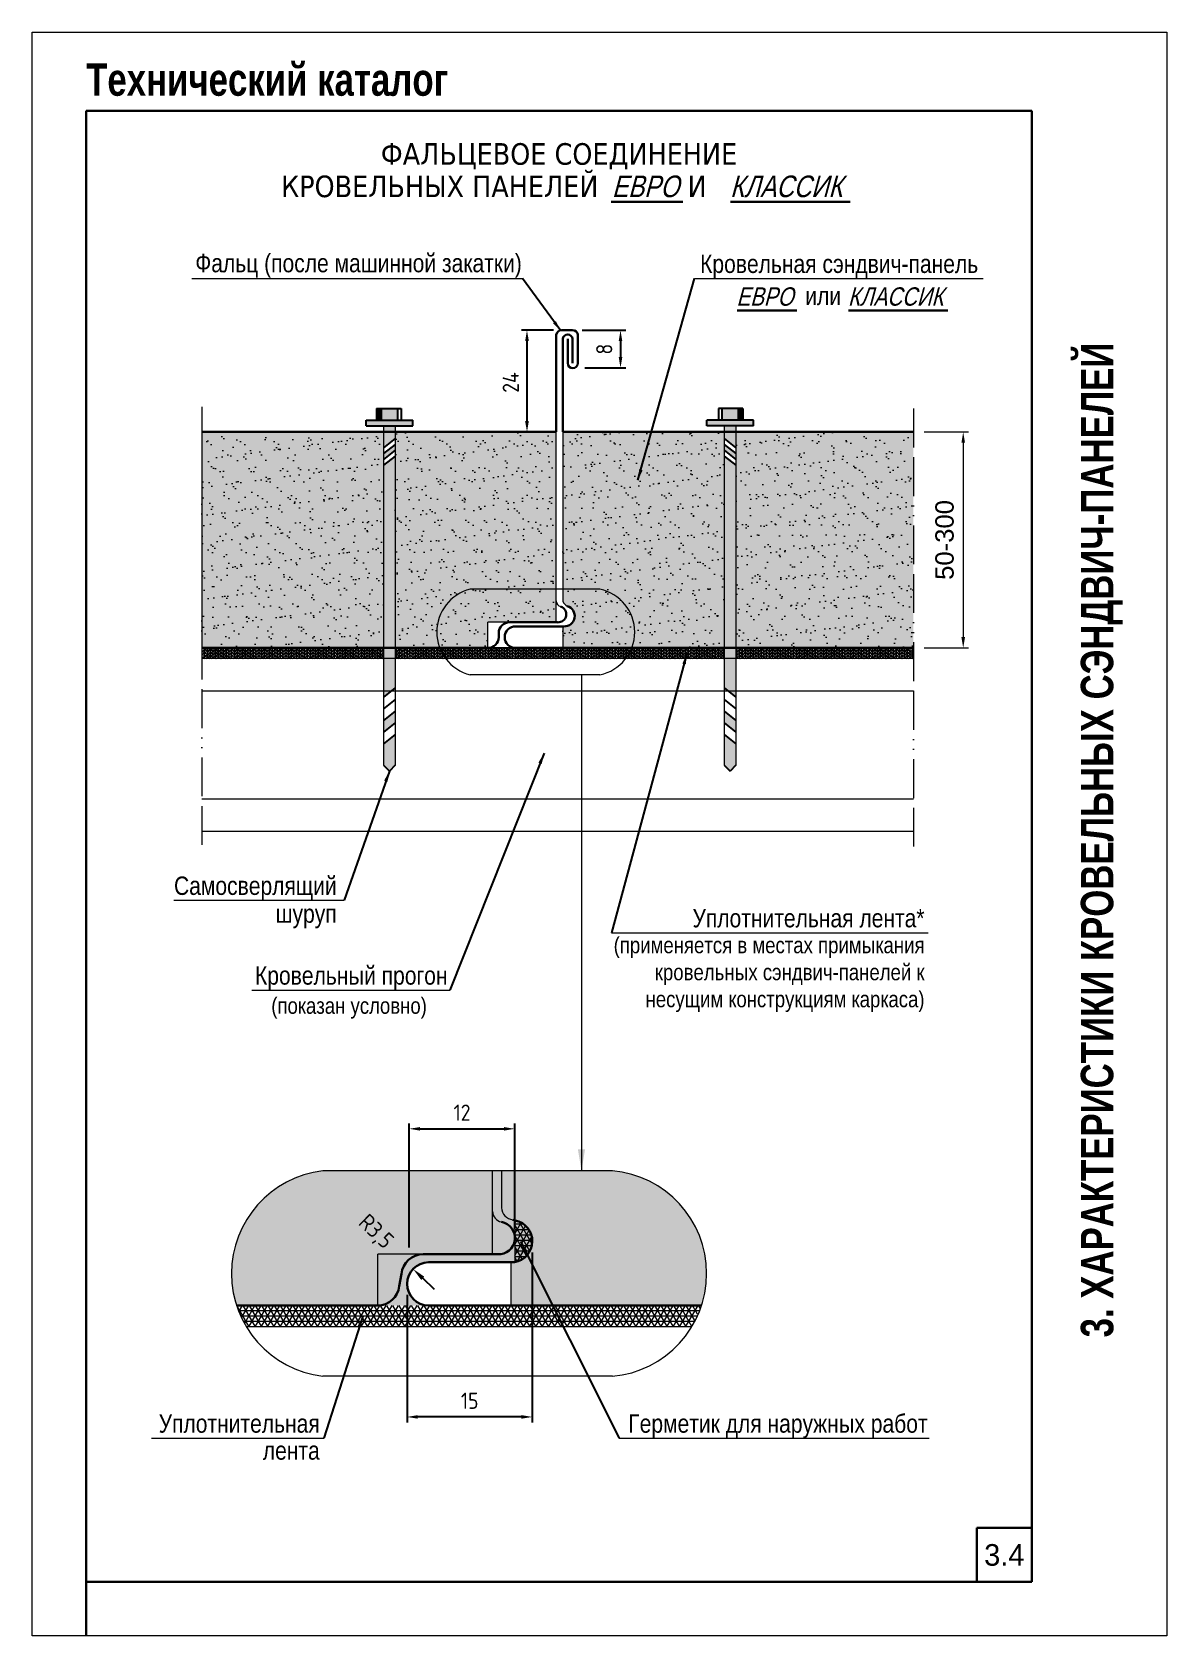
# Model space of a CAD drawing. Extents: x 5821 to 16321, y -13531 to 5774.
# Drawn here: x 8971 to 10021, y -4621 to -3136 of the extents above; entities that cross this region are included whole.
import ezdxf
from ezdxf.enums import TextEntityAlignment as Align

# ---------------------------------------------------------------- set-up
doc = ezdxf.new("R2010")
doc.units = 0
doc.header["$LTSCALE"] = 3
doc.linetypes.add('ACAD_ISO13W100', pattern=[36, 12, -3, 12, -3, 0, -3, 0, -3])
doc.layers.get('0').update_dxf_attribs({"linetype": 'CONTINUOUS', "lineweight": 30})
doc.layers.get('DEFPOINTS').update_dxf_attribs({"linetype": 'CONTINUOUS'})
doc.layers.add('new_fill', color=8, linetype='CONTINUOUS', lineweight=13)
doc.layers.add('RAZMER', color=7, linetype='CONTINUOUS', lineweight=9)
doc.layers.add('Прогон', color=7, linetype='CONTINUOUS')
doc.styles.add('LOGO', font='HATTEN.TTF')
doc.styles.add('ROMANS', font='romans.shx', dxfattribs={"width": 0.85})
doc.styles.get("Standard").update_dxf_attribs({"font": 'TAHOMA.TTF'})
doc.styles.add('style1', font='ARIALN.TTF')
doc.styles.add('style2', font='impact.TTF')
doc.styles.add('курсив', font='ARIAL.TTF', dxfattribs={"width": 0.8, "oblique": 15})
doc.dimstyles.new('1_25', dxfattribs={"dimscale": 5, "dimtxt": 3, "dimasz": 2.5, "dimexe": 1, "dimexo": 3, "dimgap": 0, "dimtad": 0, "dimdec": 0, "dimlfac": 0.125, "dimzin": 9, "dimdsep": 46, "dimtxsty": 'ROMANS', "dimcen": -3, "dimdle": 1.5, "dimclrd": 256, "dimclre": 256, "dimclrt": 256, "dimadec": 0, "dimazin": 0, "dimtfac": 1, "dimtdec": 0, "dimtofl": 0, "dimtmove": 2, "dimatfit": 3, "dimfxl": 0, "dimtvp": 1, "dimtolj": 1, "dimtzin": 9, "dimarcsym": 0})
doc.dimstyles.new('2.5', dxfattribs={"dimscale": 5, "dimtxt": 3, "dimasz": 2, "dimexe": 1, "dimexo": 2, "dimgap": 0, "dimtad": 0, "dimdec": 0, "dimlfac": 0.5, "dimzin": 9, "dimdsep": 46, "dimtxsty": 'ROMANS', "dimcen": -3, "dimdle": 1, "dimclrd": 256, "dimclre": 256, "dimclrt": 256, "dimadec": 0, "dimazin": 0, "dimtfac": 1, "dimtdec": 0, "dimtofl": 0, "dimtmove": 2, "dimatfit": 3, "dimfxl": 0, "dimtvp": 1, "dimtolj": 1, "dimtzin": 9, "dimarcsym": 0})

msp = doc.modelspace()

# ---------------------------------------------------------------- texts
for s, p in [('ФАЛЬЦЕВОЕ СОЕДИНЕНИЕ', (9458.59, -3249.09)), ('КРОВЕЛЬНЫХ ПАНЕЛЕЙ           И', (9398.36, -3279.09))]:
    msp.add_text(s, height=20).set_placement(p, align=Align.MIDDLE_CENTER)
at = {"color": 1, "style": 'курсив', "oblique": 15, "width": 0.8}
for s, p in [('ЕВРО', (9507.55, -3279.09)), ('КЛАССИК', (9616.9, -3279.09))]:
    msp.add_text(s, height=20, dxfattribs=at).set_placement(p, align=Align.MIDDLE_LEFT)
at = {"style": 'style1'}
for s, height, p in [('Фальц (после машинной закатки)', 17, (9424.21, -3350.14)), ('Кровельная сэндвич-панель', 17, (9846.49, -3350.78)), ('или', 17, (9719.6, -3380.43)), ('Самосверлящий', 17, (9252.94, -3926.65)), ('шуруп', 17, (9252.94, -3952.46)), ('Уплотнительная лента*', 17, (9796.84, -3956.66)), ('(применяется в местах примыкания', 15, (9796.84, -3981.66)), ('Кровельный прогон', 17, (9355.44, -4009.72)), ('кровельных сэндвич-панелей к', 15, (9796.84, -4006.66)), (' несущим конструкциям каркаса)', 15, (9796.84, -4031.66)), ('(показан условно)', 15, (9336.37, -4037.72)), ('Уплотнительная', 17, (9237.26, -4424.58)), ('Герметик для наружных работ', 17, (9799.66, -4424.58)), ('лента', 17, (9237.26, -4449.58))]:
    msp.add_text(s, height=height, dxfattribs=at).set_placement(p, align=Align.MIDDLE_RIGHT)
at = {"color": 1, "style": 'курсив', "oblique": 15, "width": 0.8}
for s, p in [('ЕВРО', (9622.75, -3389.58)), ('КЛАССИК', (9725.96, -3389.58))]:
    msp.add_text(s, height=17, dxfattribs=at).set_placement(p)
at = {"insert": (9815.43, -3606.49), "char_height": 17, "attachment_point": 5, "rotation": 90, "style": 'style1'}
msp.add_mtext('{\\fArial|b0|i0|c0|p34;5\\fArial|b0|i0|c204|p34;0-3\\fArial|b0|i0|c0|p34;0\\fArial|b0|i0|c204|p34;0}', dxfattribs=at)
at = {"layer": 'new_fill', "style": 'style2'}
msp.add_text('Технический каталог', height=30, dxfattribs=at).set_placement((9021.1, -3195.19))
msp.add_text('3. ХАРАКТЕРИСТИКИ КРОВЕЛЬНЫХ СЭНДВИЧ-ПАНЕЛЕЙ', height=30, rotation=90, dxfattribs=at).set_placement((9956.46, -3884.31), align=Align.MIDDLE_CENTER)
at = {"layer": 'new_fill', "style": 'LOGO'}
msp.add_text('3.4', height=20, dxfattribs=at).set_placement((9870.64, -4546.24), align=Align.MIDDLE_CENTER)

# ---------------------------------------------------------------- blocks, each defined once
blk = doc.blocks.new('*D1019')
at = {"layer": 'DEFPOINTS', "color": 0, "transparency": 16777216}
for p in [(9463.6, -3412.3), (9429, -3506.5), (9455, -3506.5)]:
    blk.add_point(p, dxfattribs=at)
at = {"layer": 'RAZMER', "lineweight": -2, "transparency": 16777216}
for p, q in [((9453.6, -3412.3), (9424, -3412.3)), ((9429, -3422.3), (9429, -3496.5)), ((9445, -3506.5), (9424, -3506.5))]:
    blk.add_line(p, q, dxfattribs=at)
at = {"layer": 'RAZMER', "transparency": 16777216}
for points in [[(9427.3, -3422.3), (9430.7, -3422.3), (9429, -3412.3)], [(9427.3, -3496.5), (9430.7, -3496.5), (9429, -3506.5)]]:
    blk.add_solid(points, dxfattribs=at)
at = {"layer": 'RAZMER', "transparency": 16777216, "insert": (9414, -3460.7), "char_height": 15, "attachment_point": 5, "rotation": 90, "style": 'ROMANS'}
blk.add_mtext('\\A1;24', dxfattribs=at)
blk = doc.blocks.new('*D1020')
at = {"layer": 'DEFPOINTS', "color": 0, "transparency": 16777216}
for p in [(9470.2, -3412.3), (9472.6, -3447.2), (9515.5, -3447.2)]:
    blk.add_point(p, dxfattribs=at)
at = {"layer": 'RAZMER', "lineweight": -2, "transparency": 16777216}
for p, q in [((9480.2, -3412.3), (9520.5, -3412.3)), ((9515.5, -3422.3), (9515.5, -3437.2)), ((9482.6, -3447.2), (9520.5, -3447.2))]:
    blk.add_line(p, q, dxfattribs=at)
at = {"layer": 'RAZMER', "transparency": 16777216}
for points in [[(9513.9, -3422.3), (9517.2, -3422.3), (9515.5, -3412.3)], [(9513.9, -3437.2), (9517.2, -3437.2), (9515.5, -3447.2)]]:
    blk.add_solid(points, dxfattribs=at)
at = {"layer": 'RAZMER', "transparency": 16777216, "insert": (9500.5, -3429.8), "char_height": 15, "attachment_point": 5, "rotation": 90, "style": 'ROMANS'}
blk.add_mtext('\\A1;8', dxfattribs=at)
blk = doc.blocks.new('*D1021')
at = {"layer": 'DEFPOINTS', "color": 0, "transparency": 16777216}
for p in [(9433.9, -4256.1), (9318, -4295.3), (9318, -4418.5)]:
    blk.add_point(p, dxfattribs=at)
at = {"layer": 'RAZMER', "lineweight": -2, "transparency": 16777216}
for p, q in [((9433.9, -4266.1), (9433.9, -4423.5)), ((9318, -4305.3), (9318, -4423.5)), ((9423.9, -4418.5), (9328, -4418.5))]:
    blk.add_line(p, q, dxfattribs=at)
at = {"layer": 'RAZMER', "transparency": 16777216}
for points in [[(9328, -4416.8), (9328, -4420.1), (9318, -4418.5)], [(9423.9, -4416.8), (9423.9, -4420.1), (9433.9, -4418.5)]]:
    blk.add_solid(points, dxfattribs=at)
at = {"layer": 'RAZMER', "transparency": 16777216, "insert": (9376, -4403.5), "char_height": 15, "attachment_point": 5, "style": 'ROMANS'}
blk.add_mtext('\\A1;{\\Fromans.shx|c204;15}', dxfattribs=at)
blk = doc.blocks.new('*D1022')
at = {"layer": 'DEFPOINTS', "color": 0, "transparency": 16777216}
for p in [(9323.6, -4281.5), (9338, -4295.3)]:
    blk.add_point(p, dxfattribs=at)
at = {"layer": 'RAZMER', "lineweight": -2, "transparency": 16777216}
blk.add_line((9343.4, -4300.5), (9332.6, -4290.1), dxfattribs=at)
at = {"layer": 'RAZMER', "transparency": 16777216}
blk.add_solid([(9334, -4288.6), (9331.1, -4291.6), (9323.6, -4281.5)], dxfattribs=at)
at = {"layer": 'RAZMER', "transparency": 16777216, "insert": (9288.5, -4247.7), "char_height": 15, "attachment_point": 5, "rotation": 316.1109, "style": 'ROMANS'}
blk.add_mtext('\\A1;R3{\\Fromans.shx|c204;,5}', dxfattribs=at)
blk = doc.blocks.new('*D1023')
at = {"layer": 'DEFPOINTS', "color": 0, "transparency": 16777216}
for p in [(9417.7, -4151.7), (9417.7, -4254.6), (9320, -4271.6)]:
    blk.add_point(p, dxfattribs=at)
at = {"layer": 'RAZMER', "lineweight": -2, "transparency": 16777216}
for p, q in [((9320, -4261.6), (9320, -4146.7)), ((9330, -4151.7), (9407.7, -4151.7)), ((9417.7, -4244.6), (9417.7, -4146.7))]:
    blk.add_line(p, q, dxfattribs=at)
at = {"layer": 'RAZMER', "transparency": 16777216}
for points in [[(9330, -4150.1), (9330, -4153.4), (9320, -4151.7)], [(9407.7, -4150.1), (9407.7, -4153.4), (9417.7, -4151.7)]]:
    blk.add_solid(points, dxfattribs=at)
at = {"layer": 'RAZMER', "transparency": 16777216, "insert": (9368.9, -4136.7), "char_height": 15, "attachment_point": 5, "style": 'ROMANS'}
blk.add_mtext('\\A1;{\\Fromans.shx|c204;12}', dxfattribs=at)

# ---------------------------------------------------------------- dimensions: what is measured, and where the dimension line sits
at = {"layer": 'RAZMER'}
dim = msp.add_linear_dim(base=(9428.99, -3506.49), p1=(9463.59, -3412.28), p2=(9455.04, -3506.49), angle=90, text='24', dimstyle='2.5', dxfattribs=at)
dim.commit()
dim.dimension.update_dxf_attribs({"geometry": '*D1019', "text_midpoint": (9413.99, -3460.7), "dimtype": 160})
dim = msp.add_linear_dim(base=(9515.54, -3447.23), p1=(9470.15, -3412.28), p2=(9472.59, -3447.23), angle=90, text='8', dimstyle='2.5', dxfattribs=at)
dim.commit()
dim.dimension.update_dxf_attribs({"geometry": '*D1020', "text_midpoint": (9500.54, -3429.75)})
for base, p1, p2, text, picture, middle in [((9417.7, -4151.73), (9320, -4271.6), (9417.7, -4254.64), '{\\Fromans.shx|c204;12}', '*D1023', (9368.85, -4136.73)), ((9318, -4418.47), (9433.94, -4256.06), (9318, -4295.32), '{\\Fromans.shx|c204;15}', '*D1021', (9375.97, -4403.47))]:
    dim = msp.add_linear_dim(base=base, p1=p1, p2=p2, text=text, dimstyle='2.5', dxfattribs=at)
    dim.commit()
    dim.dimension.update_dxf_attribs({"geometry": picture, "text_midpoint": middle})
dim = msp.add_radius_dim(center=(9338, -4295.32), mpoint=(9323.59, -4281.46), text='<>{\\Fromans.shx|c204;,5}', dimstyle='1_25', dxfattribs=at)
dim.commit()
dim.dimension.update_dxf_attribs({"geometry": '*D1022', "text_midpoint": (9288.48, -4247.69), "dimtype": 164})

# ---------------------------------------------------------------- hatches: boundary and pattern name
at = {"layer": 'new_fill'}
h = msp.add_hatch(color=153, dxfattribs=at)
h.set_gradient(color1=(51, 127, 153), one_color=1, tint=1)
h.paths.add_polyline_path([(9323.27, -3495.56), (9280.07, -3495.56), (9280.07, -3500.96), (9323.27, -3500.96)])
h.paths.add_polyline_path([(9309.23, -3484.76), (9294.11, -3484.76), (9294.11, -3495.56), (9309.23, -3495.56)])
h.paths.add_polyline_path([(9307.07, -3500.96), (9296.27, -3500.96), (9296.27, -3521.15), (9307.07, -3512.65)])
h.paths.add_polyline_path([(9307.07, -3523.45), (9307.07, -3518.05), (9296.27, -3526.55), (9296.27, -3531.95)])
for points in [[(9294.11, -3495.56), (9289.79, -3495.56), (9289.79, -3484.76), (9294.11, -3484.76)], [(9624.42, -3495.56), (9628.74, -3495.56), (9628.74, -3484.76), (9624.42, -3484.76)]]:
    msp.add_hatch(color=153, dxfattribs=at).paths.add_polyline_path(points)
h = msp.add_hatch(color=153, dxfattribs=at)
h.set_gradient(color1=(51, 127, 153), one_color=1, tint=1)
h.paths.add_polyline_path([(9595.26, -3495.56), (9638.46, -3495.56), (9638.46, -3500.96), (9595.26, -3500.96)])
h.paths.add_polyline_path([(9609.3, -3484.76), (9624.42, -3484.76), (9624.42, -3495.56), (9609.3, -3495.56)])
h.paths.add_polyline_path([(9611.46, -3500.96), (9622.26, -3500.96), (9622.26, -3521.15), (9611.46, -3512.65)])
h.paths.add_polyline_path([(9611.46, -3523.45), (9611.46, -3518.05), (9622.26, -3526.55), (9622.26, -3531.95)])
h = msp.add_hatch(color=256, dxfattribs=at)
h.set_gradient(color1=(173, 173, 173), one_color=1, tint=1, name='CYLINDER')
h.paths.add_polyline_path([(9296.27, -3506.49), (9128.12, -3506.49), (9128.12, -3706.49), (9296.27, -3706.49)])
h.paths.add_polyline_path([(9456.04, -3506.49), (9307.07, -3506.49), (9307.07, -3706.49), (9348.23, -3706.49, -0.451631), (9376.5, -3652.14), (9456.04, -3652.14)])
h.paths.add_polyline_path([(9456.04, -3652.14), (9376.5, -3652.14, 0.451631), (9348.23, -3706.49), (9392.86, -3706.49), (9392.86, -3682.76), (9412.86, -3682.76), (9456.04, -3682.76)], flags=16)
h.paths.add_polyline_path([(9611.46, -3506.49), (9462.15, -3506.49), (9462.15, -3652.14), (9496.5, -3652.14, -0.4635609), (9525.92, -3706.49), (9611.46, -3706.49)])
h.paths.add_polyline_path([(9496.5, -3652.14), (9462.15, -3652.14), (9462.15, -3663.16, 0.1559612), (9466.31, -3667.81, -0.8885141), (9463.15, -3686.49), (9462.15, -3686.49), (9462.15, -3706.49), (9525.92, -3706.49, 0.4635609)])
h.paths.add_polyline_path([(9786.51, -3506.49), (9622.26, -3506.49), (9622.26, -3706.49), (9786.51, -3706.49)])
h = msp.add_hatch(color=153, dxfattribs=at)
h.set_gradient(color1=(51, 127, 153), one_color=1, tint=1)
h.paths.add_polyline_path([(9307.07, -3528.85), (9296.27, -3537.35), (9296.27, -3752), (9307.07, -3743.5)])
h.paths.add_polyline_path([(9307.07, -3765.1), (9296.27, -3773.6), (9296.27, -3784.4), (9307.07, -3775.9)])
h.paths.add_polyline_path([(9307.07, -3786.7), (9296.27, -3795.2), (9296.27, -3815.06), (9301.67, -3820.46), (9307.07, -3815.06)])
h = msp.add_hatch(color=153, dxfattribs=at)
h.set_gradient(color1=(51, 127, 153), one_color=1, tint=1)
h.paths.add_polyline_path([(9611.46, -3528.85), (9622.26, -3537.35), (9622.26, -3752), (9611.46, -3743.5)])
h.paths.add_polyline_path([(9611.46, -3765.1), (9622.26, -3773.6), (9622.26, -3784.4), (9611.46, -3775.9)])
h.paths.add_polyline_path([(9611.46, -3786.7), (9622.26, -3795.2), (9622.26, -3815.06), (9616.86, -3820.46), (9611.46, -3815.06)])
h = msp.add_hatch(dxfattribs=at)
h.set_pattern_fill('NET3', color=256, scale=20, angle=90, style=0)
h.set_pattern_definition([(90, (2751.0467, -15084.7993), (-2.5, 2e-16), []), (150, (2751.0467, -15084.7993), (-1.25, -2.1650635), []), (210, (2751.0467, -15084.7993), (1.25, -2.1650635), [])])
h.paths.add_polyline_path([(9296.27, -3706.49), (9128.12, -3706.49), (9128.12, -3716.4), (9296.27, -3716.4)])
h.paths.add_polyline_path([(9348.23, -3706.49), (9307.07, -3706.49), (9307.07, -3716.4), (9353.76, -3716.4, -0.0698088)])
h.paths.add_polyline_path([(9525.92, -3706.49), (9418.43, -3706.49), (9392.86, -3706.49), (9348.23, -3706.49, 0.0698088), (9353.76, -3716.4), (9520.34, -3716.4, 0.0705851)])
h.paths.add_polyline_path([(9611.46, -3706.49), (9525.92, -3706.49, -0.0705851), (9520.34, -3716.4), (9611.46, -3716.4)])
h.paths.add_polyline_path([(9786.51, -3706.49), (9622.26, -3706.49), (9622.26, -3716.4), (9786.51, -3716.4)])
h = msp.add_hatch(color=256, dxfattribs=at)
h.set_gradient(color1=(192, 192, 192), one_color=1, tint=1, name='CYLINDER')
h.paths.add_polyline_path([(9338, -4275.32), (9414.01, -4275.32, 0.8350845), (9421.59, -4237.59), (9415.76, -4235.96, -0.3702366), (9405.45, -4224.75), (9405.45, -4190.59), (9240.01, -4190.59, 0.472548), (9160.31, -4315.32), (9290.87, -4315.32), (9338, -4315.32, -1)])
h.paths.add_polyline_path([(9508.01, -4190.59), (9405.45, -4190.59), (9405.45, -4224.75, 0.3702366), (9415.76, -4235.96), (9421.59, -4237.59, -0.8350845), (9414.01, -4275.32), (9414.01, -4315.32), (9590.52, -4315.32, 0.4829442)])
h.paths.add_polyline_path([(9280.57, -4222.48), (9313.98, -4254.62), (9296.4, -4272.9), (9262.99, -4240.76)], flags=24)
h = msp.add_hatch(dxfattribs=at)
h.set_pattern_fill('NET3', color=256, scale=40, angle=180, style=0)
h.set_pattern_definition([(180, (2572.7316, -15084.7993), (-6e-16, -5), []), (240, (2572.7316, -15084.7993), (4.330127, -2.5), []), (300, (2572.7316, -15084.7993), (4.330127, 2.5), [])])
h.paths.add_polyline_path([(9421.59, -4237.59), (9417.7, -4236.5), (9417.7, -4250.98, -0.060857), (9417.7, -4254.64), (9417.7, -4275.04, 0.7576518)])
h = msp.add_hatch(dxfattribs=at)
h.set_pattern_fill('NET3', color=256, scale=40, angle=180, style=0)
h.set_pattern_definition([(180, (2572.7316, -14884.7993), (-6e-16, -5), []), (240, (2572.7316, -14884.7993), (4.330127, -2.5), []), (300, (2572.7316, -14884.7993), (4.330127, 2.5), [])])
h.paths.add_polyline_path([(9590.52, -4315.32), (9160.31, -4315.32), (9169.36, -4335.15), (9581.43, -4335.15)])
at = {"layer": 'RAZMER'}
h = msp.add_hatch(dxfattribs=at)
h.set_pattern_fill('AR-SAND', color=256, scale=10, style=0)
h.set_pattern_definition([(37.5, (2780.44, -13248.526), (-0.629934, 19.268238), [0, -15.2, 0, -17, 0, -16.25]), (7.5, (2780.44, -13248.526), (17.697767, 28.22146), [0, -8.2, 0, -13.7, 0, -5.25]), (327.5, (2768.14, -13248.526), (31.141419, 0.05659), [0, -5, 0, -18, 0, -23.5]), (317.5, (2768.14, -13248.526), (30.061266, 8.776756), [0, -2.5, 0, -11.8, 0, -13.5])])
h.paths.add_polyline_path([(9296.27, -3506.49), (9128.12, -3506.49), (9128.12, -3706.49), (9296.27, -3706.49)])
h.paths.add_polyline_path([(9456.04, -3506.49), (9307.07, -3506.49), (9307.07, -3706.49), (9348.23, -3706.49, -0.451631), (9376.5, -3652.14), (9456.04, -3652.14)])
h.paths.add_polyline_path([(9456.04, -3652.14), (9376.5, -3652.14, 0.451631), (9348.23, -3706.49), (9392.86, -3706.49), (9392.86, -3682.76), (9412.86, -3682.76), (9456.04, -3682.76)], flags=16)
h.paths.add_polyline_path([(9611.46, -3506.49), (9462.15, -3506.49), (9462.15, -3652.14), (9496.5, -3652.14, -0.4635609), (9525.92, -3706.49), (9611.46, -3706.49)])
h.paths.add_polyline_path([(9496.5, -3652.14), (9462.15, -3652.14), (9462.15, -3663.16, 0.1559612), (9466.31, -3667.81, -0.8885141), (9463.15, -3686.49), (9462.15, -3686.49), (9462.15, -3706.49), (9525.92, -3706.49, 0.4635609)])
h.paths.add_polyline_path([(9786.51, -3506.49), (9622.26, -3506.49), (9622.26, -3706.49), (9786.51, -3706.49)])

# ---------------------------------------------------------------- linework, layer by layer
at = {"color": 1}
for p, q in [((9896.09, -3209.09), (9021.09, -3209.09)), ((9021.09, -3209.09), (9021.09, -4621.24)), ((9896.09, -3209.09), (9896.09, -4571.24)), ((9507.01, -3293.42), (9573.14, -3293.42)), ((9617.17, -3293.42), (9727.9, -3293.42)), ((9623.34, -3393.91), (9678.56, -3393.91)), ((9726.55, -3393.91), (9818.34, -3393.91)), ((9845.18, -4521.24), (9896.09, -4521.24)), ((9845.18, -4521.24), (9845.18, -4571.24)), ((9896.09, -4571.24), (9021.09, -4571.24))]:
    msp.add_line(p, q, dxfattribs=at)
for p, q in [((9461.04, -3412.28), (9471.15, -3412.28)), ((9456.04, -3506.49), (9456.04, -3416.7)), ((9462.15, -3506.49), (9462.15, -3420.28)), ((9466.65, -3442.92), (9466.65, -3420.28)), ((9471.15, -3442.92), (9471.15, -3420.28)), ((9476.15, -3416.7), (9476.15, -3442.92)), ((9128.12, -3506.49), (9456.04, -3506.49)), ((9462.15, -3506.49), (9786.51, -3506.49)), ((9412.86, -3682.76), (9457.31, -3682.76)), ((9402.86, -3692.76), (9402.86, -3696.49)), ((9418.43, -3686.49), (9463.15, -3686.49)), ((9392.86, -3706.49), (9128.12, -3706.49)), ((9786.51, -3706.49), (9418.43, -3706.49)), ((9421.59, -4237.59), (9415.76, -4235.96)), ((9401.77, -4267.87), (9332.87, -4267.87)), ((9338, -4275.32), (9414.01, -4275.32)), ((9312.87, -4285.87), (9310.87, -4297.32)), ((9290.87, -4315.32), (9160.31, -4315.32)), ((9590.52, -4315.32), (9338, -4315.32))]:
    msp.add_line(p, q)
for centre, radius, start, end in [((9461.04, -3417.31), 5.04, 90, 173.01523), ((9471.15, -3417.31), 5.04, 6.98477, 90), ((9466.65, -3420.68), 4.52, 5.06033, 174.93967), ((9471.4, -3442.59), 4.76, 183.97508, 356.02492), ((9463.62, -3676.96), 9.54, 267.16026, 73.64643), ((9412.86, -3692.76), 10, 90, 180), ((9457.81, -3675.26), 7.52, 266.20342, 71.9612), ((9392.86, -3696.49), 10, 270, 0), ((9418.43, -3696.49), 10, 90, 270), ((9402.73, -4252.81), 15.09, 266.37802, 79.69176), ((9414.38, -4255.77), 19.56, 268.91879, 68.37773), ((9332.96, -4288.08), 20.21, 90.24178, 173.73264), ((9338, -4295.32), 20, 90, 270), ((9290.79, -4295.12), 20.21, 270.24178, 353.73264)]:
    msp.add_arc(centre, radius, start, end)
at = {"layer": 'new_fill', "color": 7, "lineweight": 0}
for p, q in [((9289.79, -3495.56), (9289.79, -3484.76)), ((9289.79, -3484.76), (9312.47, -3484.76)), ((9312.47, -3484.76), (9312.47, -3495.56)), ((9628.74, -3484.76), (9606.06, -3484.76)), ((9606.06, -3484.76), (9606.06, -3495.56)), ((9628.74, -3495.56), (9628.74, -3484.76)), ((9280.07, -3500.96), (9280.07, -3495.56)), ((9280.07, -3495.56), (9289.79, -3495.56)), ((9296.27, -3500.96), (9296.27, -3815.06)), ((9307.07, -3500.96), (9307.07, -3815.06)), ((9312.47, -3495.56), (9323.27, -3495.56)), ((9323.27, -3495.56), (9323.27, -3500.96)), ((9606.06, -3495.56), (9595.26, -3495.56)), ((9595.26, -3495.56), (9595.26, -3500.96)), ((9611.46, -3500.96), (9611.46, -3815.06)), ((9622.26, -3500.96), (9622.26, -3815.06)), ((9638.46, -3495.56), (9628.74, -3495.56)), ((9638.46, -3500.96), (9638.46, -3495.56)), ((9504.75, -3746.4), (9294, -3746.4))]:
    msp.add_line(p, q, dxfattribs=at)
at = {"layer": 'new_fill'}
for p, q in [((9418.43, -3706.49), (9392.86, -3706.49)), ((9417.7, -4236.5), (9417.7, -4275.04))]:
    msp.add_line(p, q, dxfattribs=at)
at = {"layer": 'RAZMER'}
for p, q in [((9118.86, -3364.26), (9424.77, -3364.26)), ((9583.87, -3364.26), (9851.05, -3364.26)), ((9462.15, -3506.49), (9462.15, -3663.16)), ((9796.51, -3506.49), (9837.64, -3506.49)), ((9832.64, -3516.49), (9832.64, -3696.49)), ((9496.5, -3652.14), (9376.5, -3652.14)), ((9392.86, -3706.49), (9392.86, -3682.76)), ((9412.86, -3682.76), (9392.86, -3682.76)), ((9462.15, -3686.49), (9462.15, -3706.49)), ((9796.51, -3706.49), (9837.64, -3706.49)), ((9786.51, -3716.4), (9128.12, -3716.4)), ((9496.5, -3731.4), (9376.5, -3731.4)), ((9479.42, -3731.4), (9479.42, -4190.59)), ((9786.51, -3746.4), (9128.12, -3746.4)), ((9504.75, -3746.4), (9294, -3746.4)), ((9786.51, -3846.4), (9128.12, -3846.4)), ((9786.51, -3876.4), (9128.12, -3876.4)), ((9102.19, -3940.12), (9259.89, -3940.12)), ((9507.15, -3970.13), (9800.07, -3970.13)), ((9174.37, -4023.2), (9357.69, -4023.2)), ((9508.01, -4190.59), (9240.01, -4190.59)), ((9405.45, -4190.59), (9405.45, -4224.75)), ((9290.87, -4315.32), (9290.87, -4267.87)), ((9330.87, -4267.87), (9290.87, -4267.87)), ((9414.01, -4275.32), (9414.01, -4315.32)), ((9581.43, -4335.15), (9169.36, -4335.15)), ((9508.01, -4380.82), (9240.01, -4380.82)), ((9081.47, -4438.06), (9240.97, -4438.06)), ((9514.28, -4438.06), (9801.1, -4438.06))]:
    msp.add_line(p, q, dxfattribs=at)
at = {"layer": 'RAZMER', "linetype": 'ACAD_ISO13W100'}
for p, q in [((9128.12, -3483.22), (9128.12, -3897.59)), ((9786.51, -3484.83), (9786.51, -3897.59))]:
    msp.add_line(p, q, dxfattribs=at)
at = {"layer": 'RAZMER'}
msp.add_lwpolyline([(8971.09, -3136.24), (10021.09, -3136.24), (10021.09, -4621.24), (8971.09, -4621.24)], close=True, dxfattribs=at)
for points in [[(9456.04, -3682.76), (9456.04, -3682.76), (9456.04, -3506.49), (9128.12, -3506.49), (9128.12, -3706.49), (9393.23, -3706.49)], [(9330.87, -4267.87), (9397.22, -4267.87), (9397.22, -4267.87), (9397.22, -4190.59)]]:
    msp.add_lwpolyline(points, dxfattribs=at)
for centre, radius, start, end in [((9386.32, -3691.77), 40.83, 103.91108, 256.08892), ((9488.2, -3691.77), 40.49, 281.83465, 78.16535), ((9461.72, -3662.64), 5.69, 182.48987, 253.90766), ((9471.5, -3658.98), 10.24, 204.08611, 239.54413), ((9251.42, -4285.71), 95.8, 96.83691, 263.16309), ((9499.76, -4285.71), 95.47, 274.96019, 85.03981), ((9407.22, -4228.13), 10, 180, 259.69176), ((9417.14, -4224.34), 11.7, 181.98046, 263.24604)]:
    msp.add_arc(centre, radius, start, end, dxfattribs=at)
for points in [[(9830.97, -3516.49), (9834.3, -3516.49), (9832.64, -3506.49)], [(9830.97, -3696.49), (9834.3, -3696.49), (9832.64, -3706.49)], [(9476.09, -4170.59), (9482.76, -4170.59), (9479.42, -4190.59)]]:
    msp.add_solid(points, dxfattribs=at)
at = {"layer": 'Прогон', "ltscale": 150}
for p, q in [((9289.79, -3484.76), (9289.79, -3495.56)), ((9289.79, -3484.76), (9312.47, -3484.76)), ((9294.11, -3484.76), (9294.11, -3495.56)), ((9309.23, -3484.76), (9309.23, -3495.56)), ((9312.47, -3484.76), (9312.47, -3495.56)), ((9606.06, -3484.76), (9606.06, -3495.56)), ((9628.74, -3484.76), (9606.06, -3484.76)), ((9609.3, -3484.76), (9609.3, -3495.56)), ((9624.42, -3484.76), (9624.42, -3495.56)), ((9628.74, -3484.76), (9628.74, -3495.56)), ((9280.07, -3495.56), (9323.27, -3495.56)), ((9280.07, -3500.96), (9280.07, -3495.56)), ((9280.07, -3500.96), (9323.27, -3500.96)), ((9323.27, -3500.96), (9323.27, -3495.56)), ((9638.46, -3495.56), (9595.26, -3495.56)), ((9595.26, -3500.96), (9595.26, -3495.56)), ((9638.46, -3500.96), (9595.26, -3500.96)), ((9638.46, -3500.96), (9638.46, -3495.56)), ((9307.07, -3512.65), (9296.27, -3521.15)), ((9307.07, -3518.05), (9296.27, -3526.55)), ((9611.46, -3512.65), (9622.26, -3521.15)), ((9611.46, -3518.05), (9622.26, -3526.55)), ((9307.07, -3523.45), (9296.27, -3531.95)), ((9307.07, -3528.85), (9296.27, -3537.35)), ((9611.46, -3523.45), (9622.26, -3531.95)), ((9611.46, -3528.85), (9622.26, -3537.35)), ((9307.07, -3743.5), (9296.27, -3752)), ((9307.07, -3754.3), (9296.27, -3762.8)), ((9611.46, -3743.5), (9622.26, -3752)), ((9611.46, -3754.3), (9622.26, -3762.8)), ((9307.07, -3765.1), (9296.27, -3773.6)), ((9611.46, -3765.1), (9622.26, -3773.6)), ((9307.07, -3775.9), (9296.27, -3784.4)), ((9307.07, -3786.7), (9296.27, -3795.2)), ((9611.46, -3775.9), (9622.26, -3784.4)), ((9611.46, -3786.7), (9622.26, -3795.2)), ((9296.27, -3815.06), (9301.67, -3820.46)), ((9307.07, -3815.06), (9301.67, -3820.46)), ((9611.46, -3815.06), (9616.86, -3820.46)), ((9622.26, -3815.06), (9616.86, -3820.46))]:
    msp.add_line(p, q, dxfattribs=at)

msp.set_redraw_order([(e.dxf.handle, doc.entitydb.next_handle()) for e in msp.query("TEXT MTEXT ATTDEF DIMENSION ARC_DIMENSION")])  # texts and dimensions are drawn at this point

# ---------------------------------------------------------------- leaders
at = {"layer": 'RAZMER'}
for points in [[(9460.29, -3412.94), (9424.77, -3364.26)], [(9531.69, -3551.21), (9583.87, -3364.26)], [(9576.96, -3711.76), (9507.15, -3970.13)], [(9444.83, -3803.91), (9357.69, -4023.2)], [(9301.67, -3820.46), (9259.89, -3940.12)], [(9423.1, -4256.04), (9514.28, -4438.06)], [(9276.99, -4325.23), (9240.97, -4438.06)]]:
    msp.add_leader(points, dimstyle='2.5', override={"dimgap": 0, "dimtad": 0}, dxfattribs=at)

doc.saveas('drawing.dxf')
